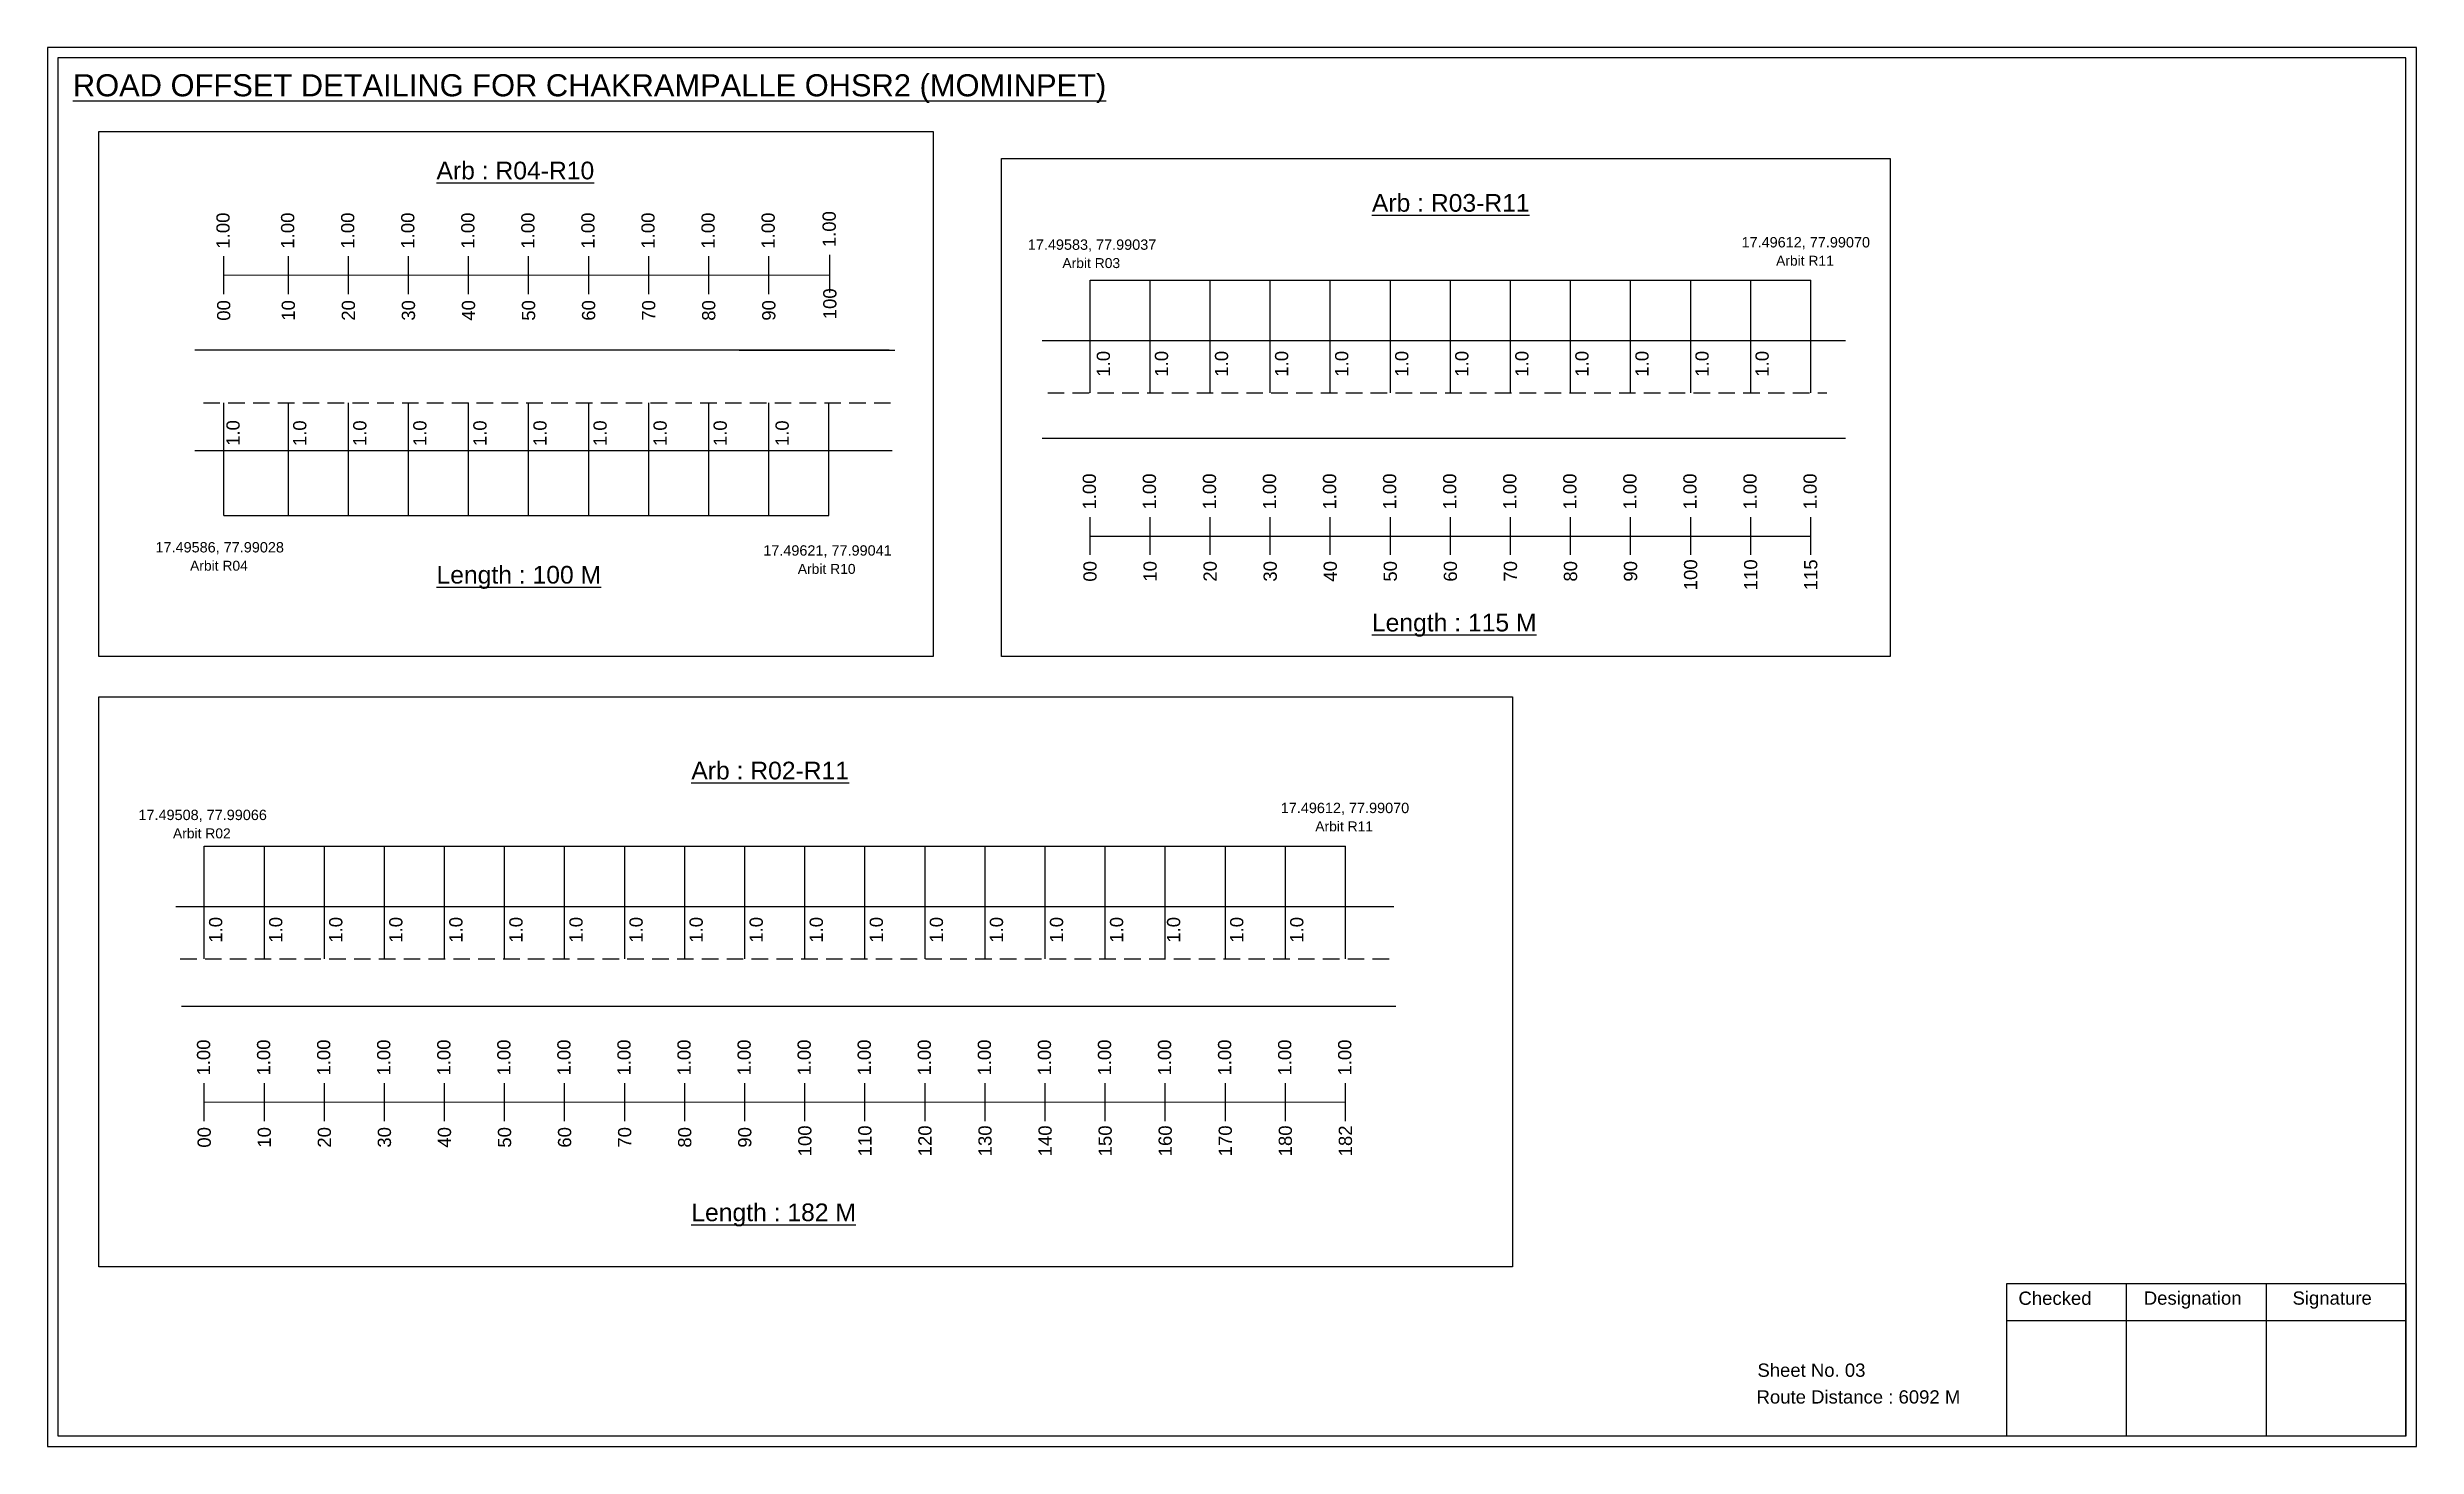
# Model space of a CAD drawing. Header units: inches. Extents: x 664 to 10563, y 382 to 1817.
# Drawn here: x 5270 to 5807, y 382 to 699 of the extents above; entities that cross this region are included whole.
import ezdxf

# ---------------------------------------------------------------- set-up
doc = ezdxf.new("R2010")
doc.units = ezdxf.units.IN
doc.header["$MEASUREMENT"] = 0
doc.linetypes.add('DASHED2', pattern=[0.375, 0.25, -0.125])
doc.layers.add('PDF_Geometry', color=7, linetype='Continuous')
doc.layers.add('PDF_Text', color=5, linetype='Continuous')
doc.styles.add('PDF Arial', font='arial.ttf')
doc.styles.get("Standard").update_dxf_attribs({"font": 'arial.ttf'})

msp = doc.modelspace()

# ---------------------------------------------------------------- texts
at = {"color": 242, "true_color": 0xcd2027}
for s, height, p in [('%%UROAD OFFSET DETAILING FOR CHAKRAMPALLE OHSR2 (MOMINPET)', 5, (5276.02, 687.43)), ('%%UArb : R04-R10', 4, (5358.35, 668.64)), ('%%UArb : R03-R11', 4, (5570.16, 661.31)), ('%%ULength : 100 M', 4, (5358.35, 577.14)), ('%%ULength : 115 M', 4, (5570.16, 566.31)), ('%%UArb : R02-R11', 4, (5416.05, 532.82)), ('%%ULength : 182 M', 4, (5416.05, 432.82))]:
    msp.add_text(s, height=height, dxfattribs=at).set_placement(p)
at = {"color": 217, "true_color": 0x93278f}
for s, p in [('1.00', (5311.51, 652.96)), ('1.00', (5326.14, 652.96)), ('1.00', (5339.74, 652.96)), ('1.00', (5353.34, 652.96)), ('1.00', (5366.94, 652.96)), ('1.00', (5380.54, 652.96)), ('1.00', (5394.14, 652.96)), ('1.00', (5407.74, 652.96)), ('1.00', (5421.34, 652.96)), ('1.00', (5434.94, 652.96)), ('1.00', (5448.76, 653.29)), ('100', (5448.91, 636.97)), ('00', (5311.66, 636.64)), ('10', (5326.29, 636.64)), ('20', (5339.89, 636.64)), ('30', (5353.49, 636.64)), ('40', (5367.09, 636.64)), ('50', (5380.69, 636.64)), ('60', (5394.29, 636.64)), ('70', (5407.89, 636.64)), ('80', (5421.49, 636.64)), ('90', (5435.09, 636.64)), ('1.00', (5507.67, 593.9)), ('1.00', (5521.27, 593.9)), ('1.00', (5534.87, 593.9)), ('1.00', (5548.47, 593.9)), ('1.00', (5562.07, 593.9)), ('1.00', (5575.67, 593.9)), ('1.00', (5589.27, 593.9)), ('1.00', (5602.87, 593.9)), ('1.00', (5616.47, 593.9)), ('1.00', (5630.07, 593.9)), ('1.00', (5643.67, 593.9)), ('1.00', (5657.27, 593.9)), ('1.00', (5670.87, 593.91)), ('00', (5507.82, 577.58)), ('10', (5521.42, 577.58)), ('20', (5535.02, 577.58)), ('30', (5548.62, 577.58)), ('40', (5562.22, 577.58)), ('50', (5575.82, 577.58)), ('60', (5589.42, 577.58)), ('70', (5603.02, 577.58)), ('80', (5616.62, 577.58)), ('90', (5630.22, 577.58)), ('100', (5643.82, 575.63)), ('110', (5657.42, 575.63)), ('115', (5671.02, 575.63)), ('1.00', (5307.1, 465.78)), ('1.00', (5320.7, 465.78)), ('1.00', (5334.3, 465.78)), ('1.00', (5347.9, 465.78)), ('1.00', (5361.5, 465.78)), ('1.00', (5375.1, 465.78)), ('1.00', (5388.7, 465.78)), ('1.00', (5402.3, 465.78)), ('1.00', (5415.9, 465.78)), ('1.00', (5429.5, 465.78)), ('1.00', (5443.1, 465.78)), ('1.00', (5456.7, 465.78)), ('1.00', (5470.3, 465.78)), ('1.00', (5483.9, 465.78)), ('1.00', (5497.5, 465.78)), ('1.00', (5511.1, 465.78)), ('1.00', (5524.7, 465.78)), ('1.00', (5538.3, 465.78)), ('1.00', (5551.9, 465.78)), ('1.00', (5565.5, 465.78)), ('00', (5307.25, 449.46)), ('10', (5320.85, 449.46)), ('20', (5334.45, 449.46)), ('30', (5348.05, 449.46)), ('40', (5361.65, 449.46)), ('50', (5375.25, 449.46)), ('60', (5388.85, 449.46)), ('70', (5402.45, 449.46)), ('80', (5416.05, 449.46)), ('90', (5429.65, 449.46)), ('100', (5443.25, 447.5)), ('110', (5456.85, 447.5)), ('120', (5470.45, 447.5)), ('130', (5484.05, 447.5)), ('140', (5497.65, 447.5)), ('150', (5511.25, 447.5)), ('160', (5524.85, 447.5)), ('170', (5538.45, 447.5)), ('180', (5552.05, 447.5)), ('182', (5565.65, 447.5))]:
    msp.add_text(s, height=3, rotation=90, dxfattribs=at).set_placement(p)
at = {"color": 5}
for s, height, p in [('17.49583, 77.99037', 2.34, (5492.25, 652.69)), ('17.49612, 77.99070', 2.34, (5653.86, 653.23)), ('Arbit R03', 2.246, (5500.07, 648.56)), ('Arbit R11', 2.246, (5661.68, 649.1)), ('17.49586, 77.99028', 2.34, (5294.72, 584.19)), ('17.49621, 77.99041', 2.34, (5432.34, 583.47)), ('Arbit R04', 2.246, (5302.55, 580.06)), ('Arbit R10', 2.246, (5440.16, 579.34)), ('17.49508, 77.99066', 2.34, (5290.86, 523.61)), ('17.49612, 77.99070', 2.34, (5549.52, 525.19)), ('Arbit R02', 2.246, (5298.68, 519.48)), ('Arbit R11', 2.246, (5557.34, 521.06))]:
    msp.add_text(s, height=height, dxfattribs=at).set_placement(p)
for p in [(5510.85, 623.98), (5524.01, 623.98), (5537.61, 623.98), (5551.21, 623.98), (5564.81, 623.98), (5578.41, 623.98), (5592.01, 623.98), (5605.61, 623.98), (5619.21, 623.98), (5632.81, 623.98), (5646.41, 623.98), (5660.01, 623.98), (5313.78, 608.31), (5328.88, 608.25), (5342.48, 608.25), (5356.08, 608.25), (5369.68, 608.25), (5383.28, 608.25), (5396.88, 608.25), (5410.48, 608.25), (5424.08, 608.25), (5438.11, 608.25), (5309.84, 495.85), (5323.44, 495.85), (5337.04, 495.85), (5350.64, 495.85), (5364.24, 495.85), (5377.84, 495.85), (5391.44, 495.85), (5405.04, 495.85), (5418.64, 495.85), (5432.24, 495.85), (5445.84, 495.85), (5459.44, 495.85), (5473.04, 495.85), (5486.64, 495.85), (5500.24, 495.85), (5513.84, 495.85), (5526.75, 495.85), (5541.04, 495.85), (5554.64, 495.85)]:
    msp.add_text('1.0', height=3, rotation=90).set_placement(p)
for s, p in [('Sheet No. 03', (5657.45, 397.59)), ('Route Distance : 6092 M', (5657.26, 391.54))]:
    msp.add_text(s, height=3).set_placement(p)
at = {"layer": 'PDF_Text', "color": 7, "attachment_point": 7, "style": 'PDF Arial'}
for s, insert, char_height in [('Checked', (5716.56, 413.84), 3.001), ('Designation', (5744.94, 413.01), 3.0006), ('Signature', (5778.62, 413.01), 3.001)]:
    msp.add_mtext(s, dxfattribs=dict(at, insert=insert, char_height=char_height))

# ---------------------------------------------------------------- linework, layer by layer
at = {"color": 217, "true_color": 0x93278f}
for p, q in [((5310.18, 642.67), (5310.18, 651.22)), ((5324.81, 642.67), (5324.81, 651.22)), ((5338.41, 642.67), (5338.41, 651.22)), ((5352.01, 642.67), (5352.01, 651.22)), ((5365.61, 642.67), (5365.61, 651.22)), ((5379.21, 642.67), (5379.21, 651.22)), ((5392.81, 642.67), (5392.81, 651.22)), ((5406.41, 642.67), (5406.41, 651.22)), ((5420.01, 642.67), (5420.01, 651.22)), ((5433.61, 642.67), (5433.61, 651.22)), ((5447.44, 642.99), (5447.44, 651.55)), ((5310.18, 646.94), (5447.44, 647.02)), ((5506.34, 583.61), (5506.34, 592.17)), ((5519.94, 583.61), (5519.94, 592.17)), ((5533.54, 583.61), (5533.54, 592.17)), ((5547.14, 583.61), (5547.14, 592.17)), ((5560.74, 583.61), (5560.74, 592.17)), ((5574.34, 583.61), (5574.34, 592.17)), ((5587.94, 583.61), (5587.94, 592.17)), ((5601.54, 583.61), (5601.54, 592.17)), ((5615.14, 583.61), (5615.14, 592.17)), ((5628.74, 583.61), (5628.74, 592.17)), ((5642.34, 583.61), (5642.34, 592.17)), ((5655.94, 583.61), (5655.94, 592.17)), ((5669.54, 583.61), (5669.54, 592.17)), ((5506.34, 587.88), (5669.54, 587.91)), ((5305.77, 455.48), (5305.77, 464.04)), ((5319.37, 455.48), (5319.37, 464.04)), ((5332.97, 455.48), (5332.97, 464.04)), ((5346.57, 455.48), (5346.57, 464.04)), ((5360.17, 455.48), (5360.17, 464.04)), ((5373.77, 455.48), (5373.77, 464.04)), ((5387.37, 455.48), (5387.37, 464.04)), ((5400.97, 455.48), (5400.97, 464.04)), ((5414.57, 455.48), (5414.57, 464.04)), ((5428.17, 455.48), (5428.17, 464.04)), ((5441.77, 455.48), (5441.77, 464.04)), ((5455.37, 455.48), (5455.37, 464.04)), ((5468.97, 455.48), (5468.97, 464.04)), ((5482.57, 455.48), (5482.57, 464.04)), ((5496.17, 455.48), (5496.17, 464.04)), ((5509.77, 455.48), (5509.77, 464.04)), ((5523.37, 455.48), (5523.37, 464.04)), ((5536.97, 455.48), (5536.97, 464.04)), ((5550.57, 455.48), (5550.57, 464.04)), ((5564.17, 455.48), (5564.17, 464.04)), ((5305.77, 459.75), (5564.17, 459.8))]:
    msp.add_line(p, q, dxfattribs=at)
at = {"color": 5}
for p, q in [((5506.34, 645.84), (5669.54, 645.84)), ((5310.18, 592.52), (5447.21, 592.52)), ((5305.77, 517.7), (5564.17, 517.72))]:
    msp.add_line(p, q, dxfattribs=at)
for p, q in [((5506.34, 620.31), (5506.34, 645.84)), ((5519.94, 620.31), (5519.94, 645.84)), ((5533.54, 620.31), (5533.54, 645.84)), ((5547.14, 620.31), (5547.14, 645.84)), ((5560.74, 620.31), (5560.74, 645.84)), ((5574.34, 620.31), (5574.34, 645.84)), ((5587.94, 620.31), (5587.94, 645.84)), ((5601.54, 620.31), (5601.54, 645.84)), ((5615.14, 620.31), (5615.14, 645.84)), ((5628.74, 620.31), (5628.74, 645.84)), ((5642.34, 620.31), (5642.34, 645.84)), ((5655.94, 620.31), (5655.94, 645.84)), ((5669.54, 620.31), (5669.54, 645.84)), ((5460.87, 629.94), (5303.63, 629.94)), ((5426.87, 629.94), (5462.12, 629.94)), ((5495.46, 632.19), (5677.37, 632.19)), ((5310.18, 592.52), (5310.18, 618.06)), ((5324.81, 592.52), (5324.81, 618.06)), ((5338.41, 592.52), (5338.41, 618.06)), ((5352.01, 592.52), (5352.01, 618.06)), ((5365.61, 592.52), (5365.61, 618.06)), ((5379.21, 592.52), (5379.21, 618.06)), ((5392.81, 592.52), (5392.81, 618.06)), ((5406.41, 592.52), (5406.41, 618.06)), ((5420.01, 592.52), (5420.01, 618.06)), ((5433.61, 592.52), (5433.61, 618.06)), ((5447.21, 592.52), (5447.21, 618.06)), ((5303.63, 607.26), (5335.74, 607.26)), ((5335.74, 607.26), (5461.56, 607.26)), ((5677.37, 610.01), (5495.46, 610.01)), ((5305.77, 492.18), (5305.77, 517.72)), ((5319.37, 492.18), (5319.37, 517.72)), ((5332.97, 492.18), (5332.97, 517.72)), ((5346.57, 492.18), (5346.57, 517.72)), ((5360.17, 492.18), (5360.17, 517.72)), ((5373.77, 492.18), (5373.77, 517.72)), ((5387.37, 492.18), (5387.37, 517.72)), ((5400.97, 492.18), (5400.97, 517.72)), ((5414.57, 492.18), (5414.57, 517.72)), ((5428.17, 492.18), (5428.17, 517.72)), ((5441.77, 492.18), (5441.77, 517.72)), ((5455.37, 492.18), (5455.37, 517.72)), ((5468.97, 492.18), (5468.97, 517.72)), ((5482.57, 492.18), (5482.57, 517.72)), ((5496.17, 492.18), (5496.17, 517.72)), ((5509.77, 492.18), (5509.77, 517.72)), ((5523.37, 492.18), (5523.37, 517.72)), ((5536.97, 492.18), (5536.97, 517.72)), ((5550.57, 492.18), (5550.57, 517.72)), ((5564.17, 492.18), (5564.17, 517.72)), ((5299.35, 504.06), (5575.15, 504.06)), ((5300.6, 481.5), (5575.6, 481.46))]:
    msp.add_line(p, q)
at = {"linetype": 'DASHED2', "ltscale": 15}
for p, q in [((5305.56, 618.06), (5461.86, 618.06)), ((5496.74, 620.31), (5673.15, 620.31)), ((5300.31, 492.18), (5574.36, 492.23))]:
    msp.add_line(p, q, dxfattribs=at)
for points in [[(5281.91, 679.47), (5470.84, 679.47), (5470.84, 560.65), (5281.91, 560.65)], [(5486.25, 673.33), (5687.49, 673.33), (5687.49, 560.65), (5486.25, 560.65)], [(5281.91, 551.5), (5601.96, 551.5), (5601.96, 422.51), (5281.91, 422.51)]]:
    msp.add_lwpolyline(points, close=True)
at = {"layer": 'PDF_Geometry'}
for points in [[(5270.24, 698.51), (5270.24, 381.79), (5806.71, 381.79), (5806.71, 698.51)], [(5272.57, 696.18), (5272.57, 384.21), (5804.3, 384.21), (5804.3, 696.18)]]:
    msp.add_lwpolyline(points, close=True, dxfattribs=at)
at = {"layer": 'PDF_Geometry', "color": 242, "true_color": 0xcc1f26}
msp.add_lwpolyline([(5804.3, 384.12), (5713.95, 384.12), (5713.95, 418.73), (5804.3, 418.73)], close=True, dxfattribs=at)
for points in [[(5740.93, 418.73), (5740.93, 384.12)], [(5772.66, 418.73), (5772.66, 384.12)], [(5713.95, 410.36), (5804.3, 410.36)]]:
    msp.add_lwpolyline(points, dxfattribs=at)

msp.set_redraw_order([(e.dxf.handle, doc.entitydb.next_handle()) for e in msp.query("TEXT MTEXT ATTDEF DIMENSION ARC_DIMENSION")])  # texts and dimensions are drawn at this point

doc.saveas('drawing.dxf')
